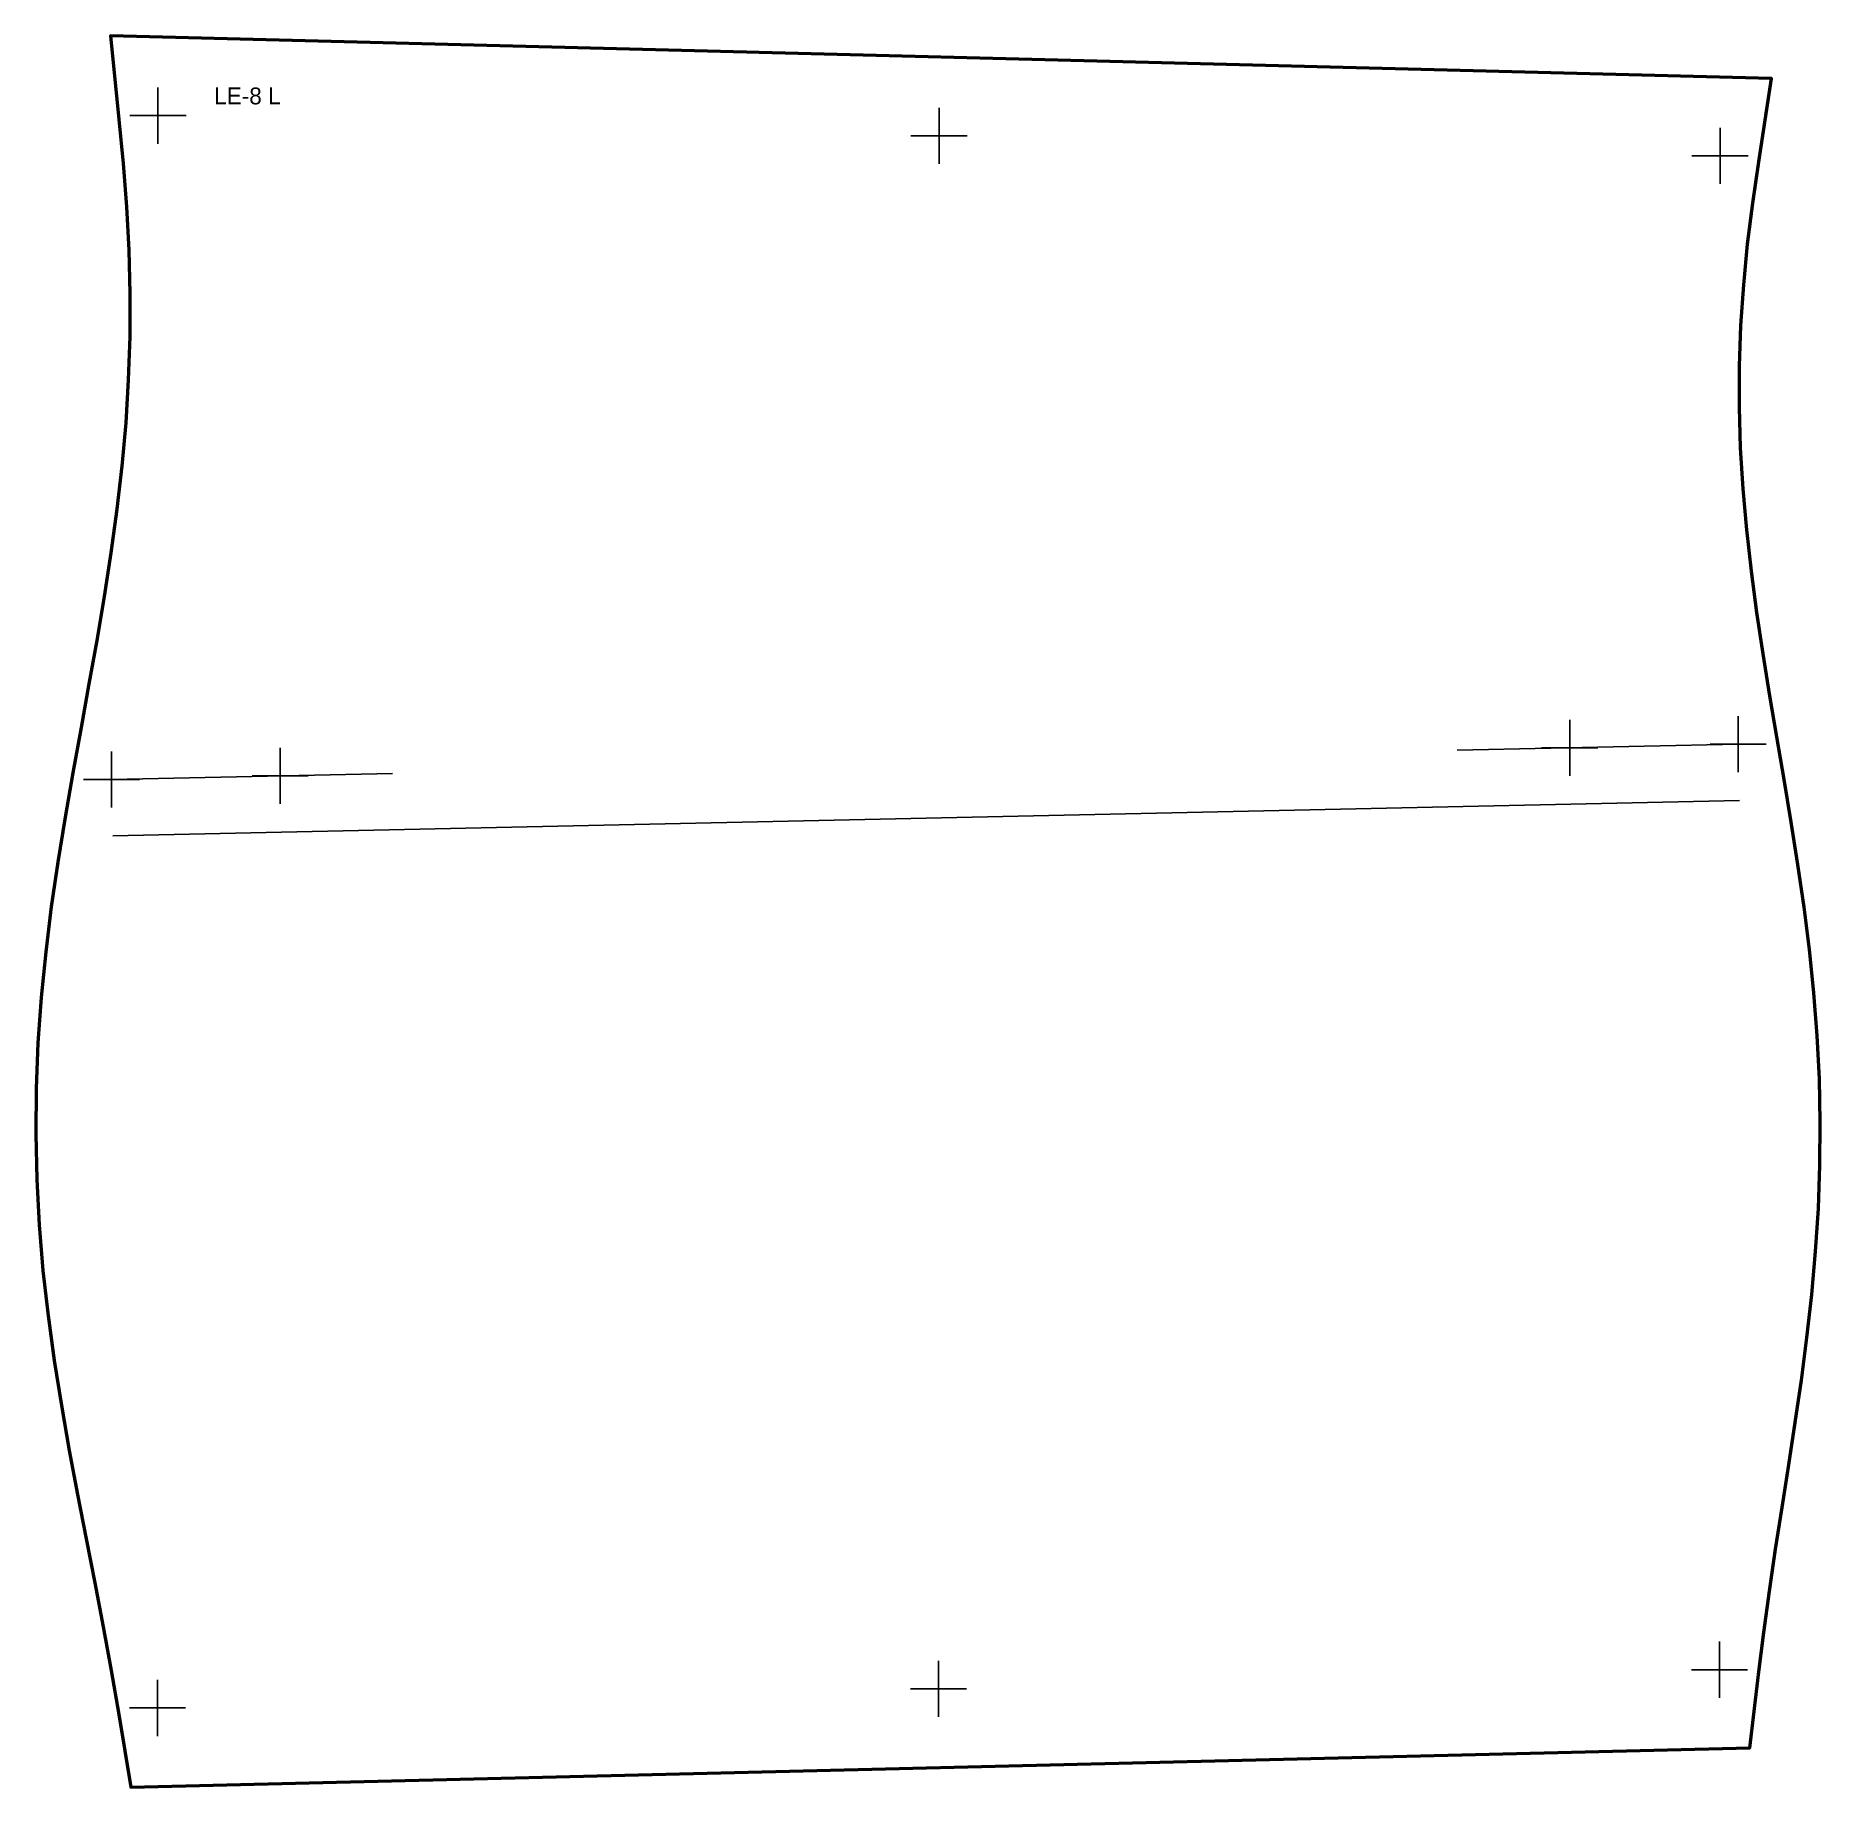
# Model space of a CAD drawing. Header units: millimetres. Extents: x -6563 to 7569, y -5370 to 3454.
# Drawn here: x 4497.7 to 4815.2, y -155.7 to 156 of the extents above; entities that cross this region are included whole.
import ezdxf

# ---------------------------------------------------------------- set-up
doc = ezdxf.new("R2010")
doc.units = ezdxf.units.MM
doc.layers.add('CUT', color=6, linetype='Continuous', lineweight=50)
doc.layers.add('PEN', color=5, linetype='Continuous')
doc.layers.add('TEXT', color=3, linetype='Continuous')

msp = doc.modelspace()

# ---------------------------------------------------------------- texts
at = {"layer": 'TEXT'}
msp.add_text('LE-8 L', height=3, dxfattribs=at).set_placement((4529.43, 143.77))

# ---------------------------------------------------------------- linework, layer by layer
at = {"layer": 'CUT'}
msp.add_lwpolyline([(4512.47, 141.07), (4513.25, 133.24), (4513.84, 125.52), (4514.25, 117.82), (4514.44, 110.12), (4514.41, 102.45), (4514.15, 94.78), (4513.68, 87.1), (4512.99, 79.41), (4512.11, 71.71), (4511.05, 63.98), (4509.85, 56.22), (4508.52, 48.39), (4507.15, 40.67), (4505.74, 32.91), (4504.28, 24.84), (4502.9, 16.91), (4501.61, 8.93), (4500.45, 0.95), (4499.45, -7.12), (4498.65, -15.16), (4498.08, -23.25), (4497.75, -31.33), (4497.67, -39.45), (4497.85, -47.54), (4498.29, -55.64), (4498.97, -63.71), (4499.88, -71.76), (4500.98, -79.78), (4502.26, -87.78), (4503.65, -95.74), (4505.12, -103.59), (4506.66, -111.5), (4508.19, -119.33), (4509.7, -127.15), (4511.12, -134.94), (4512.44, -142.74), (4514.62, -155.7), (4802.66, -148.65), (4804.23, -135.61), (4805.13, -128.16), (4806.14, -120.77), (4807.25, -113.3), (4808.4, -105.91), (4809.6, -98.29), (4810.74, -90.81), (4811.83, -83.24), (4812.83, -75.63), (4813.68, -68.01), (4814.37, -60.34), (4814.86, -52.7), (4815.14, -45.01), (4815.21, -37.33), (4815.04, -29.65), (4814.66, -21.98), (4814.06, -14.32), (4813.27, -6.69), (4812.32, 0.94), (4811.23, 8.52), (4810.04, 16.07), (4808.77, 23.64), (4807.48, 31.2), (4806.24, 38.55), (4805.03, 45.99), (4803.92, 53.37), (4802.94, 60.71), (4802.11, 68.05), (4801.47, 75.36), (4801.03, 82.63), (4800.82, 89.91), (4800.84, 97.16), (4801.09, 104.4), (4801.57, 111.65), (4802.27, 118.92), (4803.18, 126.2), (4804.29, 133.56), (4806.51, 148.37), (4510.99, 155.99), (4512.47, 141.07)], dxfattribs=at)
at = {"layer": 'PEN'}
for p, q in [((4519.43, 146.77), (4519.43, 136.77)), ((4658.4, 143.18), (4658.4, 133.18)), ((4524.43, 141.77), (4514.43, 141.77)), ((4663.4, 138.18), (4653.4, 138.18)), ((4797.37, 139.6), (4797.37, 129.6)), ((4802.37, 134.6), (4792.37, 134.6)), ((4770.61, 34.27), (4770.61, 24.27)), ((4800.6, 34.92), (4800.6, 24.92)), ((4511.17, 28.63), (4511.17, 18.63)), ((4541.17, 29.28), (4541.17, 19.28)), ((4800.6, 29.92), (4750.61, 28.83)), ((4775.61, 29.27), (4765.61, 29.27)), ((4805.6, 29.92), (4795.6, 29.92)), ((4516.17, 23.63), (4506.17, 23.63)), ((4511.17, 23.63), (4561.16, 24.71)), ((4546.17, 24.28), (4536.17, 24.28)), ((4511.39, 13.63), (4800.82, 19.92)), ((4797.28, -129.78), (4797.28, -139.78)), ((4658.31, -133.18), (4658.31, -143.18)), ((4802.28, -134.78), (4792.28, -134.78)), ((4519.34, -136.58), (4519.34, -146.58)), ((4663.31, -138.18), (4653.31, -138.18)), ((4524.34, -141.58), (4514.34, -141.58))]:
    msp.add_line(p, q, dxfattribs=at)

msp.set_redraw_order([(e.dxf.handle, doc.entitydb.next_handle()) for e in msp.query("TEXT MTEXT ATTDEF DIMENSION ARC_DIMENSION")])  # texts and dimensions are drawn at this point

doc.saveas('drawing.dxf')
